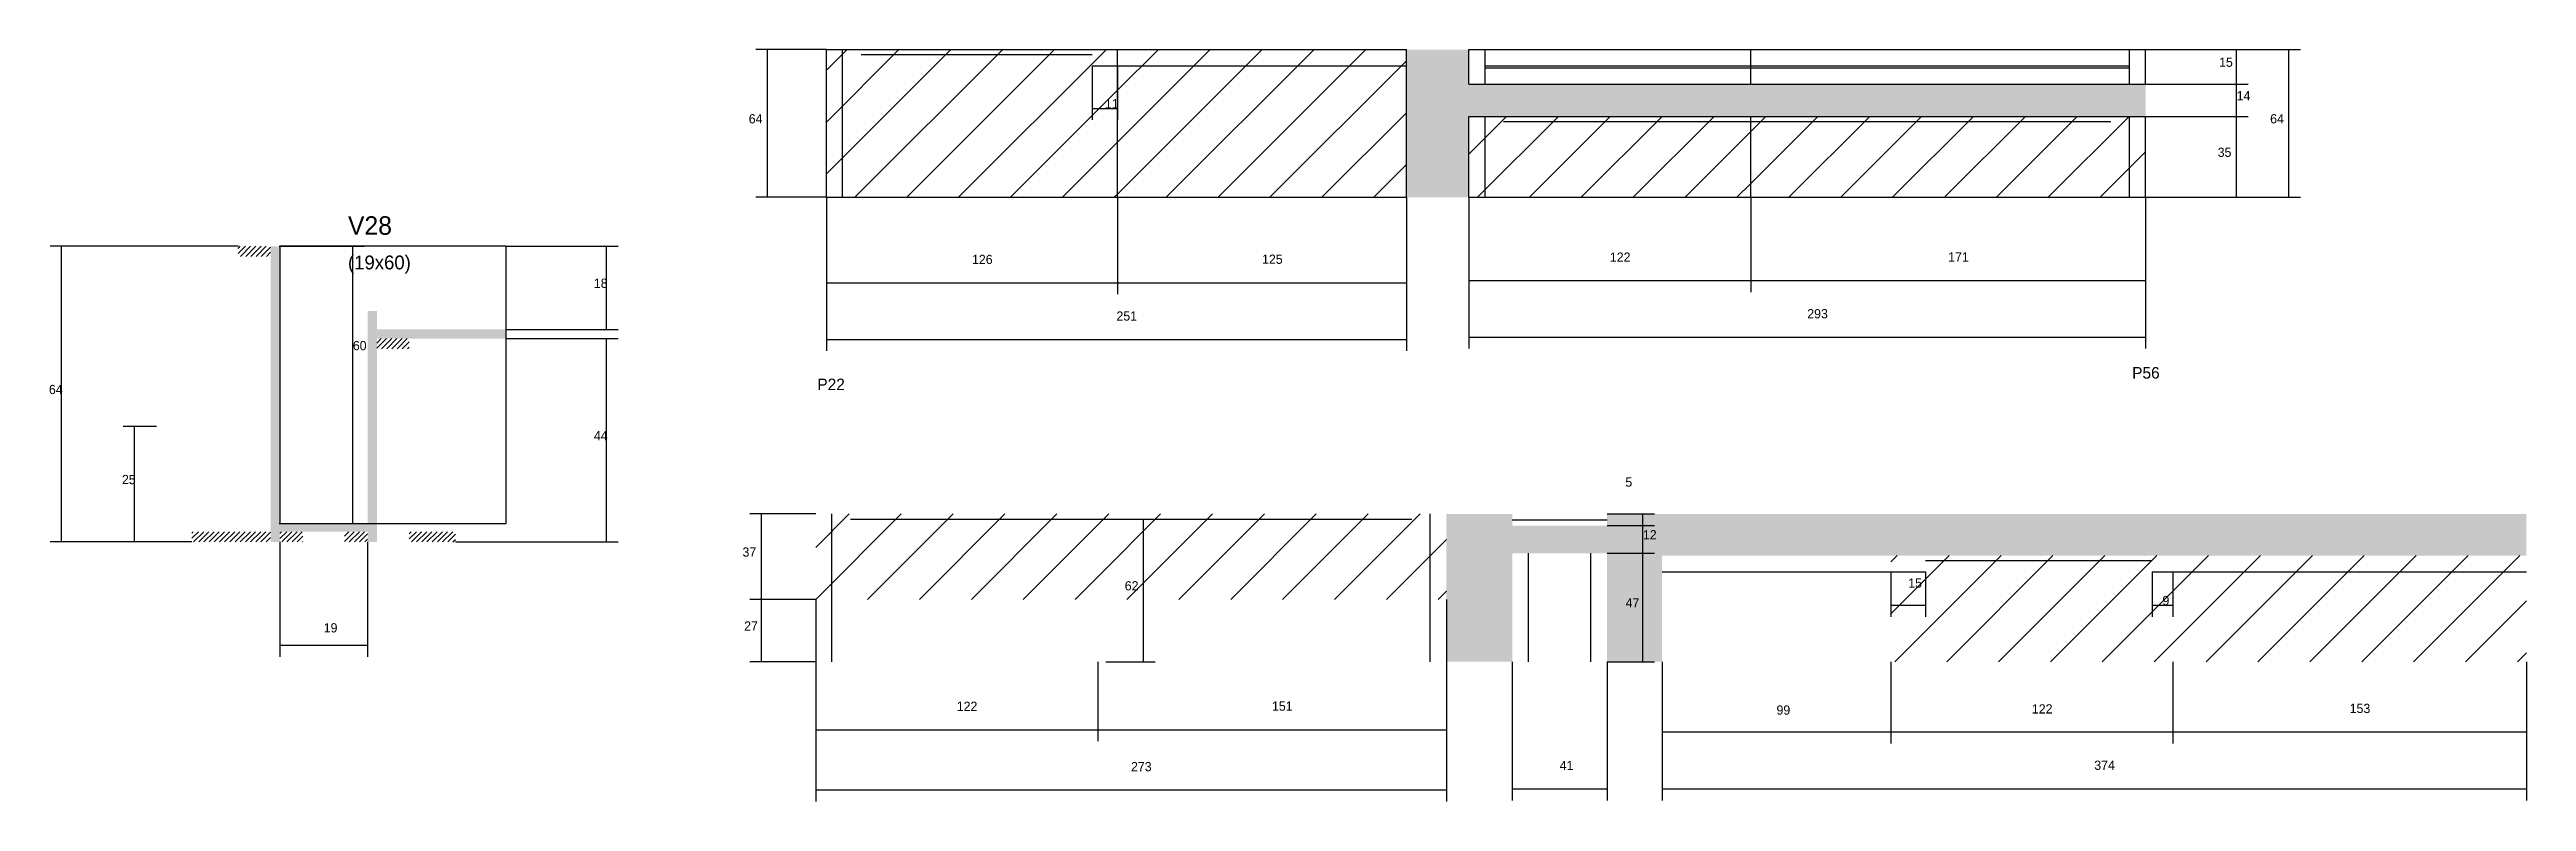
# Model space of a CAD drawing. Header units: metres. Extents: x -7920 to -6066, y 8238 to 8647.
# Drawn here: x -7137 to -6066, y 8238 to 8564 of the extents above; entities that cross this region are included whole.
import ezdxf

# ---------------------------------------------------------------- set-up
doc = ezdxf.new("R2010")
doc.units = ezdxf.units.M
for name, color, linetype in [('CONCRETO', 251, 'Continuous'), ('COTA', 241, 'Continuous'), ('Hachura', 253, 'Continuous'), ('NOMENCLATURA', 7, 'Continuous'), ('Painéis', 200, 'Continuous'), ('SARR_2.2x7', 40, 'Continuous'), ('SARR_EDITAR', 141, 'Continuous'), ('Texto Seção', 7, 'Continuous')]:
    doc.layers.add(name, color=color, linetype=linetype)

msp = doc.modelspace()

# ---------------------------------------------------------------- texts
at = {"layer": 'COTA'}
for s, p in [('15', (-6198.5, 8556.6)), ('11', (-6680.6, 8538.6)), ('14', (-6190.9, 8542.1)), ('64', (-6834.7, 8532.1)), ('64', (-6176.4, 8532.1)), ('35', (-6199.1, 8517.6)), ('126', (-6738.1, 8471.2)), ('125', (-6612.6, 8471.3)), ('122', (-6462.1, 8472.2)), ('171', (-6315.7, 8472.3)), ('18', (-6901.7, 8460.9)), ('251', (-6675.6, 8446.7)), ('293', (-6376.7, 8447.7)), ('60', (-7006, 8433.9)), ('64', (-7137.5, 8414.9)), ('44', (-6901.7, 8394.9)), ('25', (-7105.9, 8375.9)), ('5', (-6455.4, 8374.8)), ('12', (-6447.8, 8352)), ('37', (-6837.4, 8344.5)), ('62', (-6672, 8329.9)), ('15', (-6333, 8331.1)), ('9', (-6223, 8323.5)), ('47', (-6455.3, 8322.5)), ('19', (-7018.6, 8311.7)), ('27', (-6836.7, 8312.5)), ('122', (-6744.7, 8277.7)), ('151', (-6608.3, 8277.8)), ('99', (-6390, 8276.1)), ('122', (-6279.5, 8276.6)), ('153', (-6142, 8276.8)), ('273', (-6669.3, 8251.6)), ('41', (-6483.8, 8252.1)), ('374', (-6252.5, 8252.2))]:
    msp.add_text(s, height=4, dxfattribs=at).set_placement(p)
at = {"layer": 'NOMENCLATURA'}
for s, p in [('P56', (-6236.1, 8421.6)), ('P22', (-6805, 8416.6))]:
    msp.add_text(s, height=5, dxfattribs=at).set_placement(p)
at = {"layer": 'Texto Seção'}
for s, height, p in [('V28', 8, (-7008.1, 8483.9)), ('(19x60)', 6, (-7008.1, 8468.9))]:
    msp.add_text(s, height=height, dxfattribs=at).set_placement(p)

# ---------------------------------------------------------------- hatches: boundary and pattern name
at = {"layer": 'COTA'}
h = msp.add_hatch(dxfattribs=at)
h.set_pattern_fill('AR-CONC', scale=0.03)
h.paths.add_polyline_path([(-6523.1, 8535.1), (-6230.3, 8535.1), (-6230.3, 8549.1), (-6523.1, 8549.1), (-6523.1, 8564.1), (-6550.1, 8564.1), (-6550.1, 8500.1), (-6523.1, 8500.1)])
h = msp.add_hatch(dxfattribs=at)
h.set_pattern_fill('AR-CONC', scale=0.03)
h.paths.add_polyline_path([(-6532.8, 8299), (-6504.3, 8299), (-6504.3, 8346), (-6463.3, 8346), (-6463.3, 8299), (-6439.5, 8299), (-6439.5, 8345), (-6065.5, 8345), (-6065.5, 8363), (-6463.3, 8363), (-6463.3, 8358), (-6504.3, 8358), (-6504.3, 8363), (-6532.8, 8363)])
at = {"layer": 'Hachura'}
h = msp.add_hatch(dxfattribs=at)
h.set_pattern_fill('ANSI31', scale=5)
h.paths.add_polyline_path([(-6801.1, 8500.1), (-6675.1, 8500.1), (-6675.1, 8564.1), (-6801.1, 8564.1)])
h = msp.add_hatch(dxfattribs=at)
h.set_pattern_fill('ANSI31', scale=5)
h.paths.add_polyline_path([(-6550.1, 8500.1), (-6550.1, 8564.1), (-6675.1, 8564.1), (-6675.1, 8500.1)])
h = msp.add_hatch(dxfattribs=at)
h.set_pattern_fill('ANSI31', scale=5)
h.paths.add_polyline_path([(-6401.1, 8500.1), (-6401.1, 8535.1), (-6523.1, 8535.1), (-6523.1, 8500.1)])
h = msp.add_hatch(dxfattribs=at)
h.set_pattern_fill('ANSI31', scale=5)
h.paths.add_polyline_path([(-6401.1, 8535.1), (-6401.1, 8500.1), (-6230.3, 8500.1), (-6230.3, 8535.1)])
h = msp.add_hatch(dxfattribs=at)
h.set_pattern_fill('ANSI31', scale=0.5)
h.paths.add_polyline_path([(-7055.6, 8478.9), (-7055.6, 8474.5), (-7055.6, 8474.5), (-7041.6, 8474.5), (-7041.6, 8474.5), (-7041.6, 8478.9), (-7041.6, 8478.9), (-7055.6, 8478.9)])
h = msp.add_hatch(color=8, dxfattribs=at)
h.dxf.hatch_style = 1
h.paths.add_polyline_path([(-7041.6, 8478.9), (-7037.6, 8478.9), (-7037.6, 8478.9), (-7037.6, 8350.9), (-7037.6, 8350.9), (-7041.6, 8350.9), (-7041.6, 8350.9), (-7041.6, 8478.9)])
h = msp.add_hatch(color=8, dxfattribs=at)
h.dxf.hatch_style = 1
h.paths.add_polyline_path([(-6995.6, 8450.9), (-6999.6, 8450.9), (-6999.6, 8450.9), (-6999.6, 8350.9), (-6999.6, 8350.9), (-6995.6, 8350.9), (-6995.6, 8350.9), (-6995.6, 8450.9)])
h = msp.add_hatch(color=8, dxfattribs=at)
h.dxf.hatch_style = 1
h.paths.add_polyline_path([(-6939.6, 8438.9), (-6939.6, 8442.9), (-6939.6, 8442.9), (-6999.6, 8442.9), (-6999.6, 8442.9), (-6999.6, 8438.9), (-6999.6, 8438.9), (-6939.6, 8438.9)])
h = msp.add_hatch(dxfattribs=at)
h.set_pattern_fill('ANSI31', scale=0.5)
h.paths.add_polyline_path([(-6981.6, 8438.9), (-6981.6, 8434.5), (-6981.6, 8434.5), (-6995.6, 8434.5), (-6995.6, 8434.5), (-6995.6, 8438.9), (-6995.6, 8438.9), (-6981.6, 8438.9)])
h = msp.add_hatch(dxfattribs=at)
h.set_pattern_fill('ANSI31', scale=5)
h.paths.add_polyline_path([(-6683.7, 8326), (-6683.7, 8363), (-6805.7, 8363), (-6805.7, 8326)])
h = msp.add_hatch(dxfattribs=at)
h.set_pattern_fill('ANSI31', scale=5)
h.paths.add_polyline_path([(-6532.8, 8326), (-6532.8, 8363), (-6683.7, 8363), (-6683.7, 8326)])
h = msp.add_hatch(dxfattribs=at)
h.set_pattern_fill('ANSI31', scale=0.5)
h.paths.add_polyline_path([(-7075.6, 8350.9), (-7075.6, 8355.3), (-7075.6, 8355.3), (-7055.6, 8355.3), (-7055.6, 8355.3), (-7055.6, 8350.9), (-7055.6, 8350.9), (-7075.6, 8350.9)])
h = msp.add_hatch(dxfattribs=at)
h.set_pattern_fill('ANSI31', scale=0.5)
h.paths.add_polyline_path([(-7055.6, 8350.9), (-7055.6, 8355.3), (-7055.6, 8355.3), (-7041.6, 8355.3), (-7041.6, 8355.3), (-7041.6, 8350.9), (-7041.6, 8350.9), (-7055.6, 8350.9)])
h = msp.add_hatch(color=8, dxfattribs=at)
h.dxf.hatch_style = 1
h.paths.add_polyline_path([(-6999.6, 8355.3), (-6999.6, 8358.9), (-6999.6, 8358.9), (-7037.6, 8358.9), (-7037.6, 8358.9), (-7037.6, 8355.3), (-7037.6, 8355.3), (-6999.6, 8355.3)])
h = msp.add_hatch(dxfattribs=at)
h.set_pattern_fill('ANSI31', scale=0.5)
h.paths.add_polyline_path([(-7027.6, 8350.9), (-7027.6, 8355.3), (-7027.6, 8355.3), (-7037.6, 8355.3), (-7037.6, 8355.3), (-7037.6, 8350.9), (-7037.6, 8350.9), (-7027.6, 8350.9)])
h = msp.add_hatch(dxfattribs=at)
h.set_pattern_fill('ANSI31', scale=0.5)
h.paths.add_polyline_path([(-6999.6, 8350.9), (-6999.6, 8355.3), (-6999.6, 8355.3), (-7009.6, 8355.3), (-7009.6, 8355.3), (-7009.6, 8350.9), (-7009.6, 8350.9), (-6999.6, 8350.9)])
h = msp.add_hatch(dxfattribs=at)
h.set_pattern_fill('ANSI31', scale=0.5)
h.paths.add_polyline_path([(-6961.6, 8350.9), (-6961.6, 8355.3), (-6961.6, 8355.3), (-6981.6, 8355.3), (-6981.6, 8355.3), (-6981.6, 8350.9), (-6981.6, 8350.9), (-6961.6, 8350.9)])
h = msp.add_hatch(dxfattribs=at)
h.set_pattern_fill('ANSI31', scale=5)
h.paths.add_polyline_path([(-6340.5, 8345), (-6340.5, 8299), (-6218.5, 8299), (-6218.5, 8345)])
h = msp.add_hatch(dxfattribs=at)
h.set_pattern_fill('ANSI31', scale=5)
h.paths.add_polyline_path([(-6218.5, 8345), (-6218.5, 8299), (-6065.5, 8299), (-6065.5, 8345)])

# ---------------------------------------------------------------- linework, layer by layer
at = {"layer": 'CONCRETO'}
msp.add_lwpolyline([(-7037.6, 8358.9), (-6939.6, 8358.9), (-6939.6, 8478.9), (-7037.6, 8478.9)], close=True, dxfattribs=at)
at = {"layer": 'COTA'}
for p, q in [((-6801.1, 8564.1), (-6831.6, 8564.1)), ((-6826.6, 8500.1), (-6826.6, 8564.1)), ((-6230.3, 8564.1), (-6163.3, 8564.1)), ((-6230.3, 8564.1), (-6185.9, 8564.1)), ((-6190.9, 8549.1), (-6190.9, 8564.1)), ((-6168.3, 8500.1), (-6168.3, 8564.1)), ((-6686.1, 8557.1), (-6686.1, 8533.6)), ((-6675.1, 8557.1), (-6675.1, 8533.6)), ((-6230.3, 8549.1), (-6185.9, 8549.1)), ((-6230.3, 8549.1), (-6185.9, 8549.1)), ((-6190.9, 8535.1), (-6190.9, 8549.1)), ((-6686.1, 8538.6), (-6675.1, 8538.6)), ((-6230.3, 8535.1), (-6185.9, 8535.1)), ((-6230.3, 8535.1), (-6185.9, 8535.1)), ((-6190.9, 8500.1), (-6190.9, 8535.1)), ((-6801.1, 8500.1), (-6831.6, 8500.1)), ((-6801.1, 8500.1), (-6801.1, 8458.1)), ((-6801.1, 8500.1), (-6801.1, 8433.6)), ((-6675.1, 8500.1), (-6675.1, 8458.1)), ((-6675.1, 8500.1), (-6675.1, 8458.1)), ((-6550.1, 8500.1), (-6550.1, 8458.1)), ((-6550.1, 8500.1), (-6550.1, 8433.6)), ((-6523.1, 8500.1), (-6523.1, 8459.1)), ((-6523.1, 8500.1), (-6523.1, 8434.6)), ((-6401.1, 8500.1), (-6401.1, 8459.1)), ((-6401.1, 8500.1), (-6401.1, 8459.1)), ((-6230.3, 8500.1), (-6230.3, 8459.1)), ((-6230.3, 8500.1), (-6230.3, 8434.6)), ((-6230.3, 8500.1), (-6185.9, 8500.1)), ((-6230.3, 8500.1), (-6163.3, 8500.1)), ((-7055.6, 8478.9), (-7137, 8478.9)), ((-7132, 8350.9), (-7132, 8478.9)), ((-7037.9, 8478.9), (-7001, 8478.9)), ((-7006, 8358.9), (-7006, 8478.9)), ((-6939.6, 8478.9), (-6891.2, 8478.9)), ((-6896.2, 8442.9), (-6896.2, 8478.9)), ((-6801.1, 8463.1), (-6675.1, 8463.1)), ((-6675.1, 8463.1), (-6550.1, 8463.1)), ((-6523.1, 8464.1), (-6401.1, 8464.1)), ((-6401.1, 8464.1), (-6230.3, 8464.1)), ((-6939.6, 8442.9), (-6891.2, 8442.9)), ((-6939.6, 8438.9), (-6891.2, 8438.9)), ((-6896.2, 8350.9), (-6896.2, 8438.9)), ((-6801.1, 8438.6), (-6550.1, 8438.6)), ((-6523.1, 8439.6), (-6230.3, 8439.6)), ((-7090.9, 8400.9), (-7105.4, 8400.9)), ((-7100.4, 8350.9), (-7100.4, 8400.9)), ((-6805.7, 8363), (-6834.2, 8363)), ((-6829.2, 8326), (-6829.2, 8363)), ((-6680.2, 8360.8), (-6658.9, 8360.8)), ((-6663.9, 8299), (-6663.9, 8360.8)), ((-6463.3, 8363), (-6442.8, 8363)), ((-6447.8, 8358), (-6447.8, 8363)), ((-7075.6, 8350.9), (-7137, 8350.9)), ((-7075.6, 8350.9), (-7105.4, 8350.9)), ((-7037.9, 8358.9), (-7001, 8358.9)), ((-7037.6, 8350.9), (-7037.6, 8301.2)), ((-6999.6, 8350.9), (-6999.6, 8301.2)), ((-6961.6, 8350.9), (-6891.2, 8350.9)), ((-6463.3, 8358), (-6442.8, 8358)), ((-6463.3, 8358), (-6442.8, 8358)), ((-6447.8, 8346), (-6447.8, 8358)), ((-6463.3, 8346), (-6442.8, 8346)), ((-6463.3, 8346), (-6442.8, 8346)), ((-6447.8, 8299), (-6447.8, 8346)), ((-6340.5, 8338), (-6340.5, 8318.5)), ((-6325.5, 8338), (-6325.5, 8318.5)), ((-6227.5, 8338), (-6227.5, 8318.5)), ((-6218.5, 8338), (-6218.5, 8318.5)), ((-6805.7, 8326), (-6834.2, 8326)), ((-6805.7, 8326), (-6834.2, 8326)), ((-6829.2, 8299), (-6829.2, 8326)), ((-6805.7, 8326), (-6805.7, 8238.5)), ((-6532.8, 8326), (-6532.8, 8238.5)), ((-6340.5, 8323.5), (-6325.5, 8323.5)), ((-6227.5, 8323.5), (-6218.5, 8323.5)), ((-7037.6, 8306.2), (-6999.6, 8306.2)), ((-6805.7, 8299), (-6834.2, 8299)), ((-6805.7, 8299), (-6805.7, 8264.6)), ((-6683.7, 8299), (-6683.7, 8264.6)), ((-6683.7, 8299), (-6683.7, 8264.6)), ((-6680.2, 8299), (-6658.9, 8299)), ((-6532.8, 8299), (-6532.8, 8264.6)), ((-6504.3, 8299), (-6504.3, 8239)), ((-6463.3, 8299), (-6463.3, 8239)), ((-6463.3, 8299), (-6442.8, 8299)), ((-6439.5, 8299), (-6439.5, 8239)), ((-6439.5, 8299), (-6439.5, 8263.6)), ((-6340.5, 8299), (-6340.5, 8263.6)), ((-6340.5, 8299), (-6340.5, 8263.6)), ((-6218.5, 8299), (-6218.5, 8263.6)), ((-6218.5, 8299), (-6218.5, 8263.6)), ((-6065.5, 8299), (-6065.5, 8263.6)), ((-6065.5, 8299), (-6065.5, 8239)), ((-6805.7, 8269.6), (-6683.7, 8269.6)), ((-6683.7, 8269.6), (-6532.8, 8269.6)), ((-6439.5, 8268.6), (-6340.5, 8268.6)), ((-6340.5, 8268.6), (-6218.5, 8268.6)), ((-6218.5, 8268.6), (-6065.5, 8268.6)), ((-6805.7, 8243.5), (-6532.8, 8243.5)), ((-6504.3, 8244), (-6463.3, 8244)), ((-6439.5, 8244), (-6065.5, 8244))]:
    msp.add_line(p, q, dxfattribs=at)
at = {"layer": 'Painéis'}
for p, q in [((-6801.1, 8564.1), (-6550.1, 8564.1)), ((-6801.1, 8500.1), (-6801.1, 8564.1)), ((-6675.1, 8500.1), (-6675.1, 8564.1)), ((-6550.1, 8500.1), (-6550.1, 8564.1)), ((-6523.1, 8564.1), (-6230.3, 8564.1)), ((-6523.1, 8549.1), (-6523.1, 8564.1)), ((-6401.1, 8549.1), (-6401.1, 8564.1)), ((-6230.3, 8549.1), (-6230.3, 8564.1)), ((-6523.1, 8549.1), (-6230.3, 8549.1)), ((-6523.1, 8535.1), (-6230.3, 8535.1)), ((-6523.1, 8500.1), (-6523.1, 8535.1)), ((-6401.1, 8500.1), (-6401.1, 8535.1)), ((-6230.3, 8500.1), (-6230.3, 8535.1)), ((-6801.1, 8500.1), (-6550.1, 8500.1)), ((-6523.1, 8500.1), (-6230.3, 8500.1))]:
    msp.add_line(p, q, dxfattribs=at)
at = {"layer": 'SARR_2.2x7'}
for p, q in [((-6794.1, 8500.1), (-6794.1, 8564.1)), ((-6516.1, 8549.1), (-6516.1, 8564.1)), ((-6237.3, 8549.1), (-6237.3, 8564.1)), ((-6786.1, 8561.9), (-6686.1, 8561.9)), ((-6686.1, 8557.1), (-6675.1, 8557.1)), ((-6675.1, 8557.1), (-6550.1, 8557.1)), ((-6516.1, 8557.1), (-6401.1, 8557.1)), ((-6516.1, 8556.1), (-6401.1, 8556.1)), ((-6401.1, 8557.1), (-6237.3, 8557.1)), ((-6401.1, 8556.1), (-6237.3, 8556.1)), ((-6516.1, 8500.1), (-6516.1, 8535.1)), ((-6508.1, 8532.9), (-6401.1, 8532.9)), ((-6401.1, 8532.9), (-6245.3, 8532.9)), ((-6237.3, 8500.1), (-6237.3, 8535.1)), ((-6798.7, 8326), (-6798.7, 8363)), ((-6790.7, 8360.8), (-6683.7, 8360.8)), ((-6683.7, 8360.8), (-6547.8, 8360.8)), ((-6539.8, 8326), (-6539.8, 8363)), ((-6497.3, 8299), (-6497.3, 8346)), ((-6470.3, 8299), (-6470.3, 8346)), ((-6325.5, 8342.8), (-6227.5, 8342.8)), ((-6439.5, 8338), (-6340.5, 8338)), ((-6340.5, 8338), (-6325.5, 8338)), ((-6227.5, 8338), (-6218.5, 8338)), ((-6218.5, 8338), (-6065.5, 8338)), ((-6798.7, 8299), (-6798.7, 8326)), ((-6539.8, 8299), (-6539.8, 8326))]:
    msp.add_line(p, q, dxfattribs=at)
at = {"layer": 'SARR_EDITAR'}
msp.add_line((-6504.3, 8360.5), (-6463.3, 8360.5), dxfattribs=at)

msp.set_redraw_order([(e.dxf.handle, doc.entitydb.next_handle()) for e in msp.query("TEXT MTEXT ATTDEF DIMENSION ARC_DIMENSION")])  # texts and dimensions are drawn at this point

doc.saveas('drawing.dxf')
